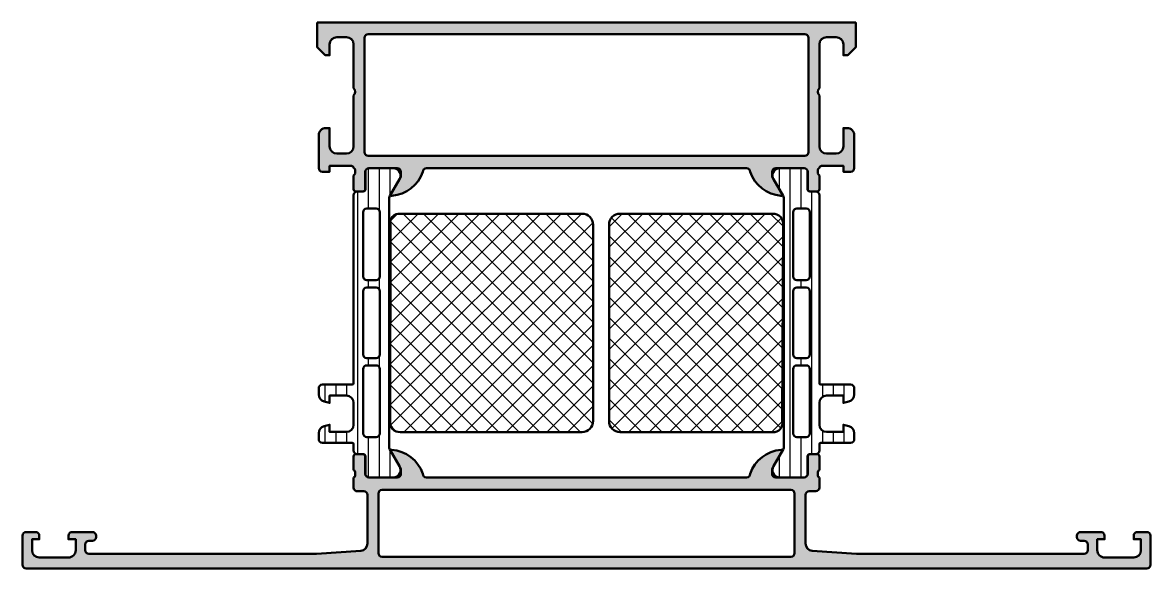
# Model space of a CAD drawing. Extents: x 0 to 155, y 0 to 75.
import ezdxf

# ---------------------------------------------------------------- set-up
doc = ezdxf.new("R2010")
doc.units = 0
for name, color, linetype, lineweight in [('0S-Alu contour', 7, 'Continuous', 50), ('0S-Alu hatch', 252, 'Continuous', 25), ('0S-Plastic contour', 254, 'Continuous', 50), ('0S-Plastic hatch', 253, 'Continuous', 25), ('0S-PT contour', 91, 'Continuous', 50), ('0S-PT hatch', 103, 'Continuous', 25)]:
    doc.layers.add(name, color=color, linetype=linetype, lineweight=lineweight)
pattern_1 = [(135, (0, 0), (-1.403165018917055, -1.403165018917055), []), (225, (0, 0), (1.403165018917055, -1.403165018917055), [])]
pattern_2 = [(90, (0, 0), (-1.4859, 0), [])]

# ---------------------------------------------------------------- blocks, each defined once
blk = doc.blocks.new('357510__3EAF48E9_221F_4CF6_AB8D_19528744D472_')
at = {"layer": '0S-Alu hatch'}
h = blk.add_hatch(color=256, dxfattribs=at)
edge = h.paths.add_edge_path()
edge.add_arc((46.000184530423, 11.1004557547756), 0.5001864371486443, 179.9999219415528, 270)
edge.add_line((46.000184530423, 10.60026931762696), (46.89999999999999, 10.60026931762696))
edge.add_ellipse((46.9, 10.10026931762696), major_axis=(-0.4999999999999929, 0), ratio=1, start_angle=180, end_angle=270.0000000000008, ccw=False)
edge.add_line((47.39999999999999, 10.10026931762696), (47.40000000000001, 3.432144658988262))
edge.add_ellipse((46.39999999999999, 3.432144658988259), major_axis=(-1.000000000000014, 0), ratio=1, start_angle=94.09572424494291, end_angle=180, ccw=False)
edge.add_line((46.47142300911405, 2.434698543266151), (40.40067042065435, 1.999996948242244))
edge.add_line((40.40067042065435, 1.999996948242244), (9.10069308765685, 1.999996947967791))
edge.add_ellipse((9.10069308765685, 2.500013511701399), major_axis=(-0.5000165637336078, 0), ratio=1, start_angle=0, end_angle=90, ccw=False)
edge.add_line((8.600676523923243, 2.500013511701399), (8.600676524197809, 3.299999999997531))
edge.add_ellipse((9.100711623363173, 3.299964900834579), major_axis=(-0.5000351003972292, 0), ratio=1, start_angle=270.0040217870148, end_angle=359.9959782144375, ccw=False)
edge.add_line((9.100676524186772, 3.799999999999942), (9.600676524197583, 3.799999999999943))
edge.add_arc((9.600676524197583, 4.299999999999941), 0.4999999999999974, 270, 360)
edge.add_line((10.10067652419758, 4.299999999999935), (10.10067652419758, 4.499999999999929))
edge.add_arc((9.600676524197517, 4.499999999999935), 0.500000000000064, 0, 90)
edge.add_line((9.600676524197517, 4.999999999999999), (6.799987792996148, 5.000000000000001))
edge.add_arc((6.800042896552414, 4.499944896443935), 0.5000551065921339, 90.0063137065794, 179.9936862934301)
edge.add_line((6.299987792996347, 4.500000000000201), (6.299987792996347, 4))
edge.add_line((6.299987792996347, 4), (7.299987792996348, 4))
edge.add_line((7.299987792996348, 4), (7.299987793479078, 2.4999689286376))
edge.add_ellipse((6.300018864358748, 2.4999689286376), major_axis=(-0.9999689291203299, 0), ratio=1, start_angle=90, end_angle=180, ccw=False)
edge.add_line((6.300018864358747, 1.49999999951727), (2.29998779299844, 1.499999999999999))
edge.add_ellipse((2.300030971495942, 2.500043178499595), major_axis=(-1.000043179431746, 0), ratio=1, start_angle=0.00247383901108833, end_angle=89.99752616114557, ccw=False)
edge.add_line((1.299987792996347, 2.499999999999424), (1.299987792996461, 4))
edge.add_line((1.299987792996461, 4), (2.299987792996347, 4))
edge.add_line((2.299987792996347, 4), (2.299987793051622, 4.500007434650626))
edge.add_arc((1.799995227646974, 4.500007434650626), 0.4999925654046481, 0, 89.99999999999504)
edge.add_line((1.799995227647017, 5.000000000055274), (0.5000027408740522, 5.000000000007624))
edge.add_arc((0.5000027408952687, 4.499997259112355), 0.500002740895269, 90.00000000243124, 180)
edge.add_line((-2e-16, 4.499997259112355), (2e-16, 0.4999871176079865))
edge.add_arc((0.4999871177739434, 0.4999871176079866), 0.4999871177739432, 180, 270.0014762351234)
edge.add_line((0.5000000000237469, 1e-16), (154.4999350542483, -4.217248e-09))
edge.add_arc((154.4999350542483, 0.5000649456078963), 0.5000649498251443, 270, 359.9916845974152)
edge.add_line((154.999999998807, 0.4999923706053586), (155.0000000052988, 4.499919420858082))
edge.add_arc((154.499919419665, 4.499919420858072), 0.5000805856338673, 0, 89.99999989003913)
edge.add_line((154.4999194206247, 5.000000006491939), (153.200001121898, 5.000000002494874))
edge.add_arc((153.200001121898, 4.499950048784), 0.5000499537108736, 90.00000000000325, 180)
edge.add_line((152.6999511681871, 4.499950048784), (152.699951170682, 4))
edge.add_line((152.699951170682, 4), (153.699951170682, 4))
edge.add_line((153.699951170682, 4), (153.6999511713655, 2.499963026306337))
edge.add_ellipse((152.6999881443757, 2.499963026306337), major_axis=(-0.9999630269898887, 0), ratio=1, start_angle=90.00000004231669, end_angle=180, ccw=False)
edge.add_line((152.6999881451142, 1.499999999316448), (148.7000280403913, 1.49999999704575))
edge.add_ellipse((148.7000280403913, 2.500076869709229), major_axis=(-1.000076872663478, 0), ratio=1, start_angle=0, end_angle=90.00000000000159, ccw=False)
edge.add_line((147.6999511677278, 2.500076869709229), (147.699951170682, 4))
edge.add_line((147.699951170682, 4), (148.699951170682, 4))
edge.add_line((148.699951170682, 4), (148.699951172654, 4.500044405263906))
edge.add_arc((148.1999955759459, 4.500044405263906), 0.4999555967081051, 0, 90)
edge.add_line((148.1999955759459, 5.000000001972011), (145.3999633777133, 4.999999999999998))
edge.add_arc((145.3999633777133, 4.499999999999997), 0.5000000000000009, 90, 180)
edge.add_line((144.8999633777133, 4.499999999999997), (144.8999633777133, 4.299999999999963))
edge.add_arc((145.3999633777133, 4.299999999999963), 0.5, 180, 270.0000001411698)
edge.add_line((145.3999633789452, 3.799999999999963), (145.8999282785477, 3.800000001231807))
edge.add_ellipse((145.8999282785477, 3.299964900834578), major_axis=(-0.5000351003972292, 0), ratio=1, start_angle=180, end_angle=270, ccw=False)
edge.add_line((146.399963378945, 3.299964901006207), (146.3999633779877, 2.500013511701522))
edge.add_ellipse((145.8999468142541, 2.500013511701379), major_axis=(-0.500016563733567, 0), ratio=1, start_angle=89.9999999999967, end_angle=180, ccw=False)
edge.add_line((145.8999468142541, 1.999996947967813), (114.5993295793456, 1.999996948242244))
edge.add_line((114.5993295793456, 1.999996948242244), (108.5285769908859, 2.434698543266159))
edge.add_ellipse((108.5999999999999, 3.432144658988237), major_axis=(-0.999999999999985, 0), ratio=1, start_angle=0, end_angle=85.90427575505618, ccw=False)
edge.add_line((107.6, 3.432144658988236), (107.6, 10.10026931762697))
edge.add_ellipse((108.0999999999999, 10.10026931762697), major_axis=(-0.4999999999999716, 0), ratio=1, start_angle=270, end_angle=360, ccw=False)
edge.add_line((108.0999999999999, 10.60026931762694), (109.0001673630649, 10.60026931762695))
edge.add_arc((109.0001673630649, 11.10010195456203), 0.4998326369350786, 270, 360)
edge.add_line((109.5, 11.10010195456203), (109.5, 12.50000000000006))
edge.add_ellipse((109.5789192188995, 12.76760440584256), major_axis=(-0.2789988550837339, 0), ratio=1, start_angle=-1.147835786072676, end_angle=73.5686839792038, ccw=False)
edge.add_line((109.2999763488769, 12.77319335937494), (109.2999763488769, 13.22677612304695))
edge.add_ellipse((109.5789274523565, 13.23239224673885), major_axis=(-0.2790076324722766, 0), ratio=1, start_angle=-73.56500256157909, end_angle=1.153380340724027, ccw=False)
edge.add_line((109.4999885559083, 13.49999999999971), (109.499988555908, 15.39998168945297))
edge.add_arc((109.1999885559079, 15.39998168945294), 0.3000000000001108, 0, 90.00000000000543)
edge.add_line((109.1999885559079, 15.69998168945305), (108.2000129699706, 15.69998168945295))
edge.add_arc((108.2000129699706, 15.39998168945311), 0.2999999999998408, 90.00000000000543, 180)
edge.add_line((107.9000129699708, 15.3999816893642), (107.9000129706821, 13.0000266729373))
edge.add_ellipse((107.3999862970332, 13.00002667293733), major_axis=(-0.5000266736489181, 0), ratio=1, start_angle=90.00190551606352, end_angle=180, ccw=False)
edge.add_line((107.4000029266849, 12.49999999956494), (103.5001563339712, 12.49987030040346))
edge.add_ellipse((103.5001397056368, 12.9998574179009), major_axis=(-0.4999871177739417, 0), ratio=1, start_angle=0, end_angle=90.0019055158586, ccw=False)
edge.add_line((103.0001525878629, 12.9998574179009), (103.0001525878905, 13.69986724853522))
edge.add_line((103.0001525878905, 13.69986724853522), (104.3883972167967, 16.10438537597638))
edge.add_arc((104.2645471872305, 16.16228907369945), 0.1367174752309982, 334.942465142519, 464.9230032975764)
edge.add_arc((104.6177511011646, 11.43402148510898), 4.875869003757297, 94.56902016701231, 161.2679668197425)
edge.add_ellipse((99.50015240024979, 12.99987048793356), major_axis=(-0.5000001876408005, 0), ratio=1, start_angle=90, end_angle=179.999978502529, ccw=False)
edge.add_line((99.50015240024979, 12.49987030029276), (55.49986667445697, 12.49987030029276))
edge.add_ellipse((55.49986667445695, 12.99987048793444), major_axis=(-0.5000001876416817, 0), ratio=1, start_angle=2.149747109569944e-05, end_angle=90.00000000000159, ccw=False)
edge.add_arc((50.37277265439218, 11.42529921894519), 4.887665232426427, 18.79311815499311, 85.8043571093769)
edge.add_arc((50.73859451827526, 16.16106171809773), 0.1390477048946681, 93.39271385610205, 204.0543840000975)
edge.add_line((50.6116218579101, 16.10438537597627), (51.99986648681612, 13.69986724853489))
edge.add_line((51.99986648681612, 13.69986724853489), (51.99986648684383, 12.99985741790081))
edge.add_ellipse((51.49987936906994, 12.99985741790073), major_axis=(-0.4999871177738911, 0), ratio=1, start_angle=89.99809448562252, end_angle=180, ccw=False)
edge.add_line((51.49986274074846, 12.49987030040334), (47.600016148024, 12.49999999956484))
edge.add_ellipse((47.60003277767395, 13.00002667293752), major_axis=(-0.5000266736492055, 0), ratio=1, start_angle=0, end_angle=89.99809448414089, ccw=False)
edge.add_line((47.10000610402474, 13.00002667293752), (47.10000610473616, 15.39998168945299))
edge.add_arc((46.8000061047362, 15.39998168945299), 0.2999999999999545, 0, 89.99999999999324)
edge.add_line((46.80000610473624, 15.69998168945295), (45.80003051879876, 15.69998168945307))
edge.add_arc((45.80003051879873, 15.39998168945289), 0.3000000000001819, 89.99999999999324, 180)
edge.add_line((45.50003051879854, 15.39998168945289), (45.50003051879865, 13.49999999999973))
edge.add_ellipse((45.42109162235021, 13.23239224673869), major_axis=(-0.2790076324725165, 0), ratio=1, start_angle=178.846619659229, end_angle=253.565002561542, ccw=False)
edge.add_line((45.70004272583001, 13.22677612304656), (45.7000427258299, 12.77319335937525))
edge.add_ellipse((45.42107325513608, 12.76760387286641), major_axis=(-0.2790254610938231, 0), ratio=1, start_angle=106.4313160207981, end_angle=181.1478357861244, ccw=False)
edge.add_line((45.4999999999645, 12.49997394761624), (45.49999809327482, 11.10045643622481))
edge = h.paths.add_edge_path()
edge.add_ellipse((49.39999999999999, 10.30026626586914), major_axis=(-0.4999999999999929, 0), ratio=1, start_angle=270.0000000000008, end_angle=360, ccw=False)
edge.add_line((49.39999999999998, 10.80026626586914), (105.6, 10.80026626586914))
edge.add_ellipse((105.6, 10.30026626586914), major_axis=(-0.5, 0), ratio=1, start_angle=180, end_angle=270, ccw=False)
edge.add_line((106.1, 10.30026626586914), (106.1, 2.100276947021487))
edge.add_ellipse((105.6, 2.100276947021487), major_axis=(-0.5, 0), ratio=1, start_angle=90, end_angle=180, ccw=False)
edge.add_line((105.6, 1.600276947021487), (49.39999999999999, 1.600276947021483))
edge.add_ellipse((49.39999999999999, 2.100276947021483), major_axis=(-0.5, 0), ratio=1, start_angle=0, end_angle=90, ccw=False)
edge.add_line((48.89999999999999, 2.100276947021482), (48.9, 10.30026626586914))
at = {"layer": '0S-Alu contour', "color": 7}
for points in [[(46.80000610473624, 15.69998168945295), (45.80003051879876, 15.69998168945307)], [(50.6116218579101, 16.10438537597627), (51.99986648681612, 13.69986724853489), (51.99986648684383, 12.99985741790081)], [(103.0001525878629, 12.9998574179009), (103.0001525878905, 13.69986724853522), (104.3883972167967, 16.10438537597638)], [(109.1999885559079, 15.69998168945305), (108.2000129699706, 15.69998168945295)], [(45.50003051879854, 15.39998168945289), (45.50003051879865, 13.49999999999973)], [(47.10000610402474, 13.00002667293752), (47.10000610473616, 15.39998168945299)], [(107.9000129699708, 15.3999816893642), (107.9000129706821, 13.0000266729373)], [(109.4999885559083, 13.49999999999971), (109.499988555908, 15.39998168945297)], [(45.4999999999645, 12.49997394761624), (45.49999809327482, 11.10045643622481)], [(45.70004272583001, 13.22677612304656), (45.7000427258299, 12.77319335937525)], [(51.49986274074846, 12.49987030040334), (47.600016148024, 12.49999999956484)], [(99.50015240024979, 12.49987030029276), (55.49986667445697, 12.49987030029276)], [(107.4000029266849, 12.49999999956494), (103.5001563339712, 12.49987030040346)], [(109.2999763488769, 12.77319335937494), (109.2999763488769, 13.22677612304695)], [(109.5, 11.10010195456203), (109.5, 12.50000000000006)], [(46.000184530423, 10.60026931762696), (46.89999999999999, 10.60026931762696)], [(47.39999999999999, 10.10026931762696), (47.40000000000001, 3.432144658988262)], [(48.89999999999999, 2.100276947021482), (48.9, 10.30026626586914)], [(49.39999999999998, 10.80026626586914), (105.6, 10.80026626586914)], [(106.1, 10.30026626586914), (106.1, 2.100276947021487)], [(107.6, 3.432144658988236), (107.6, 10.10026931762697)], [(108.0999999999999, 10.60026931762694), (109.0001673630649, 10.60026931762695)], [(1.799995227647017, 5.000000000055274), (0.5000027408740522, 5.000000000007624)], [(9.600676524197517, 4.999999999999999), (6.799987792996148, 5.000000000000001)], [(148.1999955759459, 5.000000001972011), (145.3999633777133, 4.999999999999998)], [(154.4999194206247, 5.000000006491939), (153.200001121898, 5.000000002494874)], [(-2e-16, 4.499997259112355), (2e-16, 0.4999871176079865)], [(1.299987792996347, 2.499999999999424), (1.299987792996461, 4), (2.299987792996347, 4), (2.299987793051622, 4.500007434650626)], [(6.299987792996347, 4.500000000000201), (6.299987792996347, 4), (7.299987792996348, 4), (7.299987793479078, 2.4999689286376)], [(8.600676523923243, 2.500013511701399), (8.600676524197809, 3.299999999997531)], [(9.100676524186772, 3.799999999999942), (9.600676524197583, 3.799999999999943)], [(10.10067652419758, 4.299999999999935), (10.10067652419758, 4.499999999999929)], [(144.8999633777133, 4.499999999999997), (144.8999633777133, 4.299999999999963)], [(145.3999633789452, 3.799999999999963), (145.8999282785477, 3.800000001231807)], [(146.399963378945, 3.299964901006207), (146.3999633779877, 2.500013511701522)], [(147.6999511677278, 2.500076869709229), (147.699951170682, 4), (148.699951170682, 4), (148.699951172654, 4.500044405263906)], [(152.6999511681871, 4.499950048784), (152.699951170682, 4), (153.699951170682, 4), (153.6999511713655, 2.499963026306337)], [(154.999999998807, 0.4999923706053586), (155.0000000052988, 4.499919420858082)], [(46.47142300911405, 2.434698543266151), (40.40067042065435, 1.999996948242244), (9.10069308765685, 1.999996947967791)], [(105.6, 1.600276947021487), (49.39999999999999, 1.600276947021483)], [(145.8999468142541, 1.999996947967813), (114.5993295793456, 1.999996948242244), (108.5285769908859, 2.434698543266159)], [(0.5000000000237469, 1e-16), (154.4999350542483, -4.217248e-09)], [(6.300018864358747, 1.49999999951727), (2.29998779299844, 1.499999999999999)], [(152.6999881451142, 1.499999999316448), (148.7000280403913, 1.49999999704575)]]:
    blk.add_lwpolyline(points, dxfattribs=at)
for centre, radius, start, end in [((45.80003051879873, 15.39998168945289), 0.3000000000001819, 89.99999999999324, 180), ((46.8000061047362, 15.39998168945299), 0.2999999999999545, 0, 89.99999999999324), ((50.73859451827526, 16.16106171809773), 0.1390477048946681, 93.39271385610205, 204.0543840000975), ((50.37277265439218, 11.42529921894519), 4.887665232426427, 18.79311815499311, 85.8043571093769), ((104.6177511011646, 11.43402148510898), 4.875869003757297, 94.56902016701231, 161.2679668197425), ((104.2645471872305, 16.16228907369945), 0.1367174752309982, 334.942465142519, 104.9230032975764), ((108.2000129699706, 15.39998168945311), 0.2999999999998408, 90.00000000000543, 180), ((109.1999885559079, 15.39998168945294), 0.3000000000001108, 0, 90.00000000000543), ((46.000184530423, 11.1004557547756), 0.5001864371486443, 179.9999219415528, 270), ((109.0001673630649, 11.10010195456203), 0.4998326369350786, 270, 0), ((0.5000027408952687, 4.499997259112355), 0.500002740895269, 90.00000000243124, 180), ((1.799995227646974, 4.500007434650626), 0.4999925654046481, 0, 89.99999999999504), ((6.800042896552414, 4.499944896443935), 0.5000551065921339, 90.0063137065794, 179.9936862934301), ((9.600676524197517, 4.499999999999935), 0.500000000000064, 0, 90), ((145.3999633777133, 4.499999999999997), 0.5000000000000009, 90, 180), ((148.1999955759459, 4.500044405263906), 0.4999555967081051, 0, 90), ((153.200001121898, 4.499950048784), 0.5000499537108736, 90.00000000000325, 180), ((154.499919419665, 4.499919420858072), 0.5000805856338673, 0, 89.99999989003913), ((9.600676524197583, 4.299999999999941), 0.4999999999999974, 270, 0), ((145.3999633777133, 4.299999999999963), 0.5, 180, 270.0000001411698), ((0.4999871177739434, 0.4999871176079866), 0.4999871177739432, 180, 270.0014762351234), ((154.4999350542483, 0.5000649456078963), 0.5000649498251443, 270, 359.9916845974152)]:
    blk.add_arc(centre, radius, start, end, dxfattribs=at)
at = {"layer": '0S-Alu contour', "color": 7, "extrusion": (0, 0, -1)}
for centre, radius, start, end in [((-45.42107325513608, 12.76760387286641), 0.2790254610938231, 178.8521642138756, 253.5686839792019), ((-45.42109162235021, 13.23239224673869), 0.2790076324725166, 106.434997438458, 181.1533803407711), ((-47.60003277767395, 13.00002667293752), 0.5000266736492055, 270.0019055158591, 0), ((-51.49987936906994, 12.99985741790073), 0.4999871177738911, 180, 270.0019055143775), ((-55.49986667445695, 12.99987048793444), 0.5000001876416817, 269.9999999999984, 359.9999785025289), ((-99.50015240024979, 12.99987048793356), 0.5000001876408005, 180.000021497471, 270), ((-103.5001397056368, 12.9998574179009), 0.4999871177739418, 269.9980944841414, 0), ((-107.3999862970332, 13.00002667293733), 0.5000266736489181, 180, 269.9980944839365), ((-109.5789274523565, 13.23239224673885), 0.2790076324722766, 358.846619659276, 73.56500256157923), ((-109.5789192188995, 12.76760440584256), 0.2789988550837339, 286.4313160207963, 1.147835786072666), ((-46.9, 10.10026931762696), 0.4999999999999929, 89.9999999999992, 180), ((-49.39999999999999, 10.30026626586914), 0.4999999999999929, 0, 89.9999999999992), ((-105.6, 10.30026626586914), 0.5, 90, 180), ((-108.0999999999999, 10.10026931762697), 0.4999999999999716, 0, 90), ((-9.100711623363173, 3.299964900834579), 0.5000351003972292, 0.0040217855624986, 89.99597821298524), ((-46.39999999999999, 3.432144658988259), 1.000000000000014, 180, 265.9042757550571), ((-108.5999999999999, 3.432144658988237), 0.999999999999985, 274.0957242449438, 0), ((-145.8999282785477, 3.299964900834578), 0.5000351003972292, 90, 180), ((-2.300030971495942, 2.500043178499595), 1.000043179431746, 270.0024738388544, 359.9975261609889), ((-6.300018864358748, 2.4999689286376), 0.9999689291203299, 180, 270.0000000000001), ((-9.10069308765685, 2.500013511701399), 0.5000165637336078, 270, 0), ((-49.39999999999999, 2.100276947021483), 0.5, 270, 0), ((-105.6, 2.100276947021487), 0.5, 180, 270), ((-145.8999468142541, 2.500013511701379), 0.500016563733567, 180, 270.0000000000033), ((-148.7000280403913, 2.500076869709229), 1.000076872663478, 269.9999999999984, 0), ((-152.6999881443757, 2.499963026306337), 0.9999630269898887, 180, 269.9999999576833)]:
    blk.add_arc(centre, radius, start, end, dxfattribs=at)
blk = doc.blocks.new('366340__4FE19BFF_E0C9_4508_8A38_F72E6848F447_')
at = {"layer": '0S-PT hatch'}
h = blk.add_hatch(dxfattribs=at)
h.set_pattern_fill('ANSI37', color=256, scale=0.625, angle=90, style=0)
h.set_pattern_definition(pattern_1)
edge = h.paths.add_edge_path()
edge.add_line((80.60053184751813, 47.24119923922825), (80.60053184751813, 20.24119923922825))
edge.add_arc((82.10053184751813, 20.24119923922825), 1.5, 180, 270)
edge.add_line((82.10053184751813, 18.74119923922824), (103.1005318475181, 18.74119923922824))
edge.add_arc((103.2325704492347, 19.92242985620723), 1.188587381235314, 263.621923079714, 375.5566963950441)
edge.add_line((104.3776145720877, 20.24119923922825), (104.5090438897528, 47.24119923922824))
edge.add_arc((103.1606576674367, 47.38635580912458), 1.356176918516141, 353.8556532888379, 452.5410292903609)
edge.add_line((103.1005318475181, 48.74119923922823), (82.10053184751813, 48.74119923922825))
edge.add_arc((82.10053184751813, 47.24119923922825), 1.5, 90, 180)
at = {"layer": '0S-PT contour', "color": 7}
for points in [[(103.1005318475181, 48.74119923922823), (82.10053184751813, 48.74119923922825)], [(80.60053184751813, 47.24119923922825), (80.60053184751813, 20.24119923922825)], [(104.3776145720877, 20.24119923922825), (104.5090438897528, 47.24119923922824)], [(82.10053184751813, 18.74119923922824), (103.1005318475181, 18.74119923922824)]]:
    blk.add_lwpolyline(points, dxfattribs=at)
for centre, radius, start, end in [((82.10053184751813, 47.24119923922825), 1.5, 90, 180), ((103.1606576674367, 47.38635580912458), 1.356176918516141, 353.8556532888379, 92.54102929036092), ((82.10053184751813, 20.24119923922825), 1.5, 180, 270), ((103.2325704492347, 19.92242985620723), 1.188587381235314, 263.621923079714, 15.55669639504415)]:
    blk.add_arc(centre, radius, start, end, dxfattribs=at)
blk = doc.blocks.new('366340__7F19AD40_FF65_4663_AF55_DC1035EE5174_')
at = {"layer": '0S-PT hatch'}
h = blk.add_hatch(dxfattribs=at)
h.set_pattern_fill('ANSI37', color=256, scale=0.625, angle=90, style=0)
h.set_pattern_definition(pattern_1)
edge = h.paths.add_edge_path()
edge.add_ellipse((76.89946815244636, 47.24117318684442), major_axis=(-1.5, 0), ratio=1, start_angle=180, end_angle=270, ccw=False)
edge.add_line((78.39946815244636, 47.24117318684442), (78.39946815244636, 20.24117318684443))
edge.add_ellipse((76.89946815244636, 20.24117318684443), major_axis=(-1.5, 0), ratio=1, start_angle=90, end_angle=180, ccw=False)
edge.add_line((76.89946815244636, 18.74117318684443), (51.89946815244636, 18.74117318684442))
edge.add_ellipse((51.81393950255603, 20.03468876030774), major_axis=(-1.296340113066094, 0), ratio=1, start_angle=-9.165258351813009, end_angle=93.7829523548263, ccw=False)
edge.add_line((50.53414972671703, 20.24117318684442), (50.54999525043285, 47.24117318684442))
edge.add_ellipse((51.80506857286029, 47.46907393216342), major_axis=(-1.275597034484635, 0), ratio=1, start_angle=-94.24401002908701, end_angle=10.291836063198502, ccw=False)
edge.add_line((51.89946815244636, 48.74117318684442), (76.89946815244636, 48.74117318684443))
at = {"layer": '0S-PT contour', "color": 7}
for points in [[(51.89946815244636, 48.74117318684442), (76.89946815244636, 48.74117318684443)], [(50.53414972671703, 20.24117318684442), (50.54999525043285, 47.24117318684442)], [(78.39946815244636, 47.24117318684442), (78.39946815244636, 20.24117318684443)], [(76.89946815244636, 18.74117318684443), (51.89946815244636, 18.74117318684442)]]:
    blk.add_lwpolyline(points, dxfattribs=at)
at = {"layer": '0S-PT contour', "color": 7, "extrusion": (0, 0, -1)}
for centre, radius, start, end in [((-51.80506857286029, 47.46907393216342), 1.275597034484635, 349.7081639368015, 94.24401002908704), ((-76.89946815244636, 47.24117318684442), 1.5, 90, 180), ((-51.81393950255603, 20.03468876030774), 1.296340113066094, 266.2170476451737, 9.165258351812867), ((-76.89946815244636, 20.24117318684443), 1.5, 180, 270)]:
    blk.add_arc(centre, radius, start, end, dxfattribs=at)
blk = doc.blocks.new('284035__6BAB6C31_150C_4F08_9FEE_64D8E9449BB2___4407DE2C_0305_4F76_915C_42371600846F_')
at = {"layer": '0S-Plastic hatch'}
h = blk.add_hatch(dxfattribs=at)
h.set_pattern_fill('ANSI31', color=256, scale=0.4680000000000001, angle=45, style=0)
h.set_pattern_definition(pattern_2)
edge = h.paths.add_edge_path()
edge.add_line((109.5000000002379, 51.29260840990338), (109.500022921558, 25.45125658823267))
edge.add_arc((109.70416178718, 25.45537538707207), 0.2041804127758918, 181.155868943833, 269.5149389343125)
edge.add_line((109.7024332342849, 25.2512022912288), (113.802433234273, 25.25120229122882))
edge.add_ellipse((113.802433234273, 24.75120229122887), major_axis=(-0.4999999999999432, 0), ratio=1, start_angle=180, end_angle=270, ccw=False)
edge.add_line((114.302433234273, 24.75120229122886), (114.3024332342729, 23.92045306784121))
edge.add_ellipse((113.3024332342729, 23.92045306784123), major_axis=(-1.000000000000056, 0), ratio=1, start_angle=104.9999999990655, end_angle=180, ccw=False)
edge.add_line((113.5612522793597, 22.95452724154788), (112.802433234273, 22.75120229122881))
edge.add_line((112.802433234273, 22.75120229122881), (112.802433234273, 23.75120229122882))
edge.add_line((112.802433234273, 23.75120229122882), (110.5024332342851, 23.75120229122882))
edge.add_arc((110.5041422681257, 22.74707631855122), 1.004127427074071, 90.09751797505582, 179.7701403214526)
edge.add_line((109.500022921558, 22.75110467439945), (109.500022921558, 19.751226320254))
edge.add_arc((110.5041424800059, 19.75532877543045), 1.004127938958016, 180.2340877213531, 269.9024699847441)
edge.add_line((110.5024332342858, 18.75120229122881), (112.802433234273, 18.75120229122881))
edge.add_line((112.802433234273, 18.75120229122881), (112.8024332342731, 19.75120229122875))
edge.add_line((112.8024332342731, 19.75120229122875), (113.5612522793955, 19.54787734087003))
edge.add_ellipse((113.3024332342731, 18.58195151458684), major_axis=(-0.9999999999994582, 0), ratio=1, start_angle=180, end_angle=254.9999999988138, ccw=False)
edge.add_line((114.3024332342726, 18.58195151458737), (114.302433234273, 17.75120229122909))
edge.add_ellipse((113.802433234273, 17.75120229122881), major_axis=(-0.5, 0), ratio=1, start_angle=90, end_angle=180, ccw=False)
edge.add_line((113.802433234273, 17.25120229122881), (109.7024332342847, 17.25120229122881))
edge.add_arc((109.7024332342847, 17.05120229122882), 0.1999999999999886, 90, 180)
edge.add_line((109.5024332342847, 17.05120229122882), (109.5011126892947, 16.21013004609707))
edge.add_ellipse((109.0011153686289, 16.21010925689823), major_axis=(-0.4999973210979773, 0), ratio=1, start_angle=90.00202407690819, end_angle=180.0023822795429, ccw=False)
edge.add_line((109.0011330319375, 15.71011193611225), (108.1907997353907, 15.71008330962978))
edge.add_arc((108.1908103334326, 15.41008330981698), 0.299999999999995, 90.0020240769172, 180.010000035117)
edge.add_line((107.8908103380019, 15.41003094975561), (107.8912292066573, 13.01014059103898))
edge.add_ellipse((107.3912332368272, 13.01005332437426), major_axis=(-0.4999959774455708, 0), ratio=1, start_angle=90.00208723675229, end_angle=180.0100001036724, ccw=False)
edge.add_line((107.3912514512575, 12.51005734726046), (103.9147072116411, 12.50993069970394))
edge.add_ellipse((104.0569820085554, 13.49975392838036), major_axis=(-0.9999960709244804, 0), ratio=1, start_angle=-32.72494080194872, end_angle=81.82046724598558, ccw=False)
edge.add_line((103.2157097778965, 14.04035838247477), (104.5340967756836, 16.32406298372999))
edge.add_arc((104.101075004043, 16.57404727380675), 0.5000000000000029, 330.002078698541, 360.0018117430833)
edge.add_line((104.601075003793, 16.57406308424995), (104.5999886913998, 50.928330794312))
edge.add_arc((104.0999886916497, 50.92831498386875), 0.500000000000058, 0.0018117430833341, 30.00207189722772)
edge.add_line((104.5329923529018, 51.17833064206313), (103.2144399234453, 53.4619397313126))
edge.add_ellipse((104.0556729896656, 54.00260512706303), major_axis=(-0.9999960709244797, 0), ratio=1, start_angle=-81.81631665021467, end_angle=32.72909139771991, ccw=False)
edge.add_line((103.9133264887838, 54.99241804653373), (107.3898705200293, 54.99254469409661))
edge.add_ellipse((107.3898887344596, 54.49254871698279), major_axis=(-0.4999959774455875, 0), ratio=1, start_angle=179.9941505605964, end_angle=270.002087236749, ccw=False)
edge.add_line((107.8898847092995, 54.49249767140523), (107.8896396924517, 52.09260728859741))
edge.add_arc((108.1896396908882, 52.09257666045139), 0.2999999999999912, 179.9941504549235, 270.0020240769172)
edge.add_line((108.1896502889301, 51.79257666063858), (108.9999850158314, 51.79260528718659))
edge.add_ellipse((109.0000026791401, 51.2926079664006), major_axis=(-0.4999973210979738, 0), ratio=1, start_angle=180.0000508192582, end_angle=270.00202407692615, ccw=False)
edge = h.paths.add_edge_path()
edge.add_arc((106.4005369809173, 48.95119358170588), 0.4999963606566098, 90.0000000121043, 180)
edge.add_line((105.9005406202607, 48.95119358170588), (105.9005406202607, 40.10119240650744))
edge.add_arc((106.4005369809172, 40.10119240650819), 0.4999963606564961, 180, 270.0000000000017)
edge.add_line((106.4005369809172, 39.6011960458517), (107.7005347265867, 39.60119604586494))
edge.add_arc((107.700551299269, 40.10119604774759), 0.5000000021573078, 269.9981009105027, 360)
edge.add_line((108.2005513014263, 40.1011960477476), (108.2005513014263, 48.95118994053627))
edge.add_arc((107.7005512993387, 48.95118994053627), 0.5000000020876314, 0, 90)
edge.add_line((107.7005512993387, 49.4511899426239), (106.4005369808117, 49.45118994236249))
edge = h.paths.add_edge_path()
edge.add_line((108.2005513014159, 29.4011899430477), (108.2005513014159, 38.10119604656338))
edge.add_arc((107.7005513014159, 38.10119604656339), 0.5, 0, 90)
edge.add_line((107.7005513014159, 38.60119604656339), (106.4005406202635, 38.60119604656339))
edge.add_arc((106.4005406202636, 38.10119604656338), 0.5000000000000142, 90.0000000000016, 180)
edge.add_line((105.9005406202635, 38.10119604656338), (105.9005406202636, 29.4011899430529))
edge.add_arc((106.4005406202635, 29.4011899430477), 0.4999999999999858, 180, 270)
edge.add_line((106.4005406202635, 28.90118994304772), (107.7005513014159, 28.90118994304771))
edge.add_arc((107.7005513014159, 29.4011899430477), 0.5, 270, 360)
edge = h.paths.add_edge_path()
edge.add_line((108.2005513014159, 18.55118078777951), (108.2005513014159, 27.40118994123475))
edge.add_arc((107.7005512993283, 27.40118994123475), 0.5000000020876172, 0, 89.9999999994154)
edge.add_line((107.7005512993334, 27.90118994332237), (106.4005369809069, 27.90118994306097))
edge.add_arc((106.4005369809069, 27.40119358240438), 0.4999963606565814, 90.0000000000016, 180)
edge.add_line((105.9005406202503, 27.40119358240438), (105.9005406202635, 18.55121130535243))
edge.add_arc((106.4005558790526, 18.55121130535243), 0.5000152587890483, 180, 270)
edge.add_line((106.4005558790526, 18.05119604656338), (107.7005665602049, 18.05119604656337))
edge.add_arc((107.7005665602049, 18.55118078777431), 0.4999847412109375, 270, 360)
at = {"layer": '0S-Alu contour', "color": 7}
for points in [[(105.9005406202607, 48.95119358170588), (105.9005406202607, 40.10119240650744)], [(107.7005512993387, 49.4511899426239), (106.4005369808117, 49.45118994236249)], [(108.2005513014263, 40.1011960477476), (108.2005513014263, 48.95118994053627)], [(106.4005369809172, 39.6011960458517), (107.7005347265867, 39.60119604586494)], [(105.9005406202635, 38.10119604656338), (105.9005406202636, 29.4011899430529)], [(107.7005513014159, 38.60119604656339), (106.4005406202635, 38.60119604656339)], [(108.2005513014159, 29.4011899430477), (108.2005513014159, 38.10119604656338)], [(107.7005512993334, 27.90118994332237), (106.4005369809069, 27.90118994306097)], [(106.4005406202635, 28.90118994304772), (107.7005513014159, 28.90118994304771)], [(105.9005406202503, 27.40119358240438), (105.9005406202635, 18.55121130535243)], [(108.2005513014159, 18.55118078777951), (108.2005513014159, 27.40118994123475)], [(106.4005558790526, 18.05119604656338), (107.7005665602049, 18.05119604656337)]]:
    blk.add_lwpolyline(points, dxfattribs=at)
for centre, radius, start, end in [((106.4005369809173, 48.95119358170588), 0.4999963606566098, 90.0000000121043, 180), ((107.7005512993387, 48.95118994053627), 0.5000000020876314, 0, 90), ((106.4005369809172, 40.10119240650819), 0.4999963606564961, 180, 270.0000000000017), ((107.700551299269, 40.10119604774759), 0.5000000021573078, 269.9981009105027, 0), ((106.4005406202636, 38.10119604656338), 0.5000000000000142, 90.0000000000016, 180), ((107.7005513014159, 38.10119604656339), 0.5, 0, 90), ((106.4005406202635, 29.4011899430477), 0.4999999999999858, 180, 270), ((106.4005369809069, 27.40119358240438), 0.4999963606565814, 90.0000000000016, 180), ((107.7005513014159, 29.4011899430477), 0.5, 270, 0), ((107.7005512993283, 27.40118994123475), 0.5000000020876172, 0, 89.9999999994154), ((106.4005558790526, 18.55121130535243), 0.5000152587890483, 180, 270), ((107.7005665602049, 18.55118078777431), 0.4999847412109375, 270, 0)]:
    blk.add_arc(centre, radius, start, end, dxfattribs=at)
at = {"layer": '0S-Plastic contour', "color": 7}
for points in [[(103.9133264887838, 54.99241804653373), (107.3898705200293, 54.99254469409661)], [(107.8898847092995, 54.49249767140523), (107.8896396924517, 52.09260728859741)], [(104.5329923529018, 51.17833064206313), (103.2144399234453, 53.4619397313126)], [(108.1896502889301, 51.79257666063858), (108.9999850158314, 51.79260528718659)], [(109.5000000002379, 51.29260840990338), (109.500022921558, 25.45125658823267)], [(104.601075003793, 16.57406308424995), (104.5999886913998, 50.928330794312)], [(109.7024332342849, 25.2512022912288), (113.802433234273, 25.25120229122882)], [(113.5612522793597, 22.95452724154788), (112.802433234273, 22.75120229122881), (112.802433234273, 23.75120229122882), (110.5024332342851, 23.75120229122882)], [(114.302433234273, 24.75120229122886), (114.3024332342729, 23.92045306784121)], [(109.500022921558, 22.75110467439945), (109.500022921558, 19.751226320254)], [(110.5024332342858, 18.75120229122881), (112.802433234273, 18.75120229122881), (112.8024332342731, 19.75120229122875), (113.5612522793955, 19.54787734087003)], [(109.5024332342847, 17.05120229122882), (109.5011126892947, 16.21013004609707)], [(113.802433234273, 17.25120229122881), (109.7024332342847, 17.25120229122881)], [(114.3024332342726, 18.58195151458737), (114.302433234273, 17.75120229122909)], [(103.2157097778965, 14.04035838247477), (104.5340967756836, 16.32406298372999)], [(109.0011330319375, 15.71011193611225), (108.1907997353907, 15.71008330962978)], [(107.8908103380019, 15.41003094975561), (107.8912292066573, 13.01014059103898)], [(107.3912514512575, 12.51005734726046), (103.9147072116411, 12.50993069970394)]]:
    blk.add_lwpolyline(points, dxfattribs=at)
at = {"layer": '0S-Plastic contour', "color": 7, "extrusion": (0, 0, -1)}
for centre, radius, start, end in [((-104.0556729896656, 54.00260512706303), 0.9999960709244797, 327.2709086022802, 81.81631665021466), ((-107.3898887344596, 54.49254871698279), 0.4999959774455876, 89.997912763251, 180.0058494394036), ((-109.0000026791401, 51.2926079664006), 0.4999973210979738, 89.99797592307387, 179.9999491807418), ((-113.802433234273, 24.75120229122887), 0.4999999999999432, 90, 180), ((-113.3024332342729, 23.92045306784123), 1.000000000000056, 180, 255.0000000009345), ((-113.3024332342731, 18.58195151458684), 0.9999999999994582, 105.0000000011862, 180), ((-113.802433234273, 17.75120229122881), 0.5, 180, 270), ((-109.0011153686289, 16.21010925689823), 0.4999973210979773, 179.9976177204571, 269.9979759230918), ((-104.0569820085554, 13.49975392838036), 0.9999960709244804, 278.1795327540144, 32.72494080194871), ((-107.3912332368272, 13.01005332437426), 0.4999959774455708, 179.9899998963276, 269.9979127632477)]:
    blk.add_arc(centre, radius, start, end, dxfattribs=at)
at = {"layer": '0S-Plastic contour', "color": 7}
for centre, radius, start, end in [((104.0999886916497, 50.92831498386875), 0.500000000000058, 0.0018117430833341, 30.00207189722772), ((108.1896396908882, 52.09257666045139), 0.2999999999999912, 179.9941504549235, 270.0020240769172), ((109.70416178718, 25.45537538707207), 0.2041804127758918, 181.155868943833, 269.5149389343125), ((110.5041422681257, 22.74707631855122), 1.004127427074071, 90.09751797505582, 179.7701403214526), ((110.5041424800059, 19.75532877543045), 1.004127938958016, 180.2340877213531, 269.9024699847441), ((109.7024332342847, 17.05120229122882), 0.1999999999999886, 90, 180), ((104.101075004043, 16.57404727380675), 0.5000000000000029, 330.002078698541, 0.0018117430833341), ((108.1908103334326, 15.41008330981698), 0.299999999999995, 90.0020240769172, 180.010000035117)]:
    blk.add_arc(centre, radius, start, end, dxfattribs=at)
blk = doc.blocks.new('284035__DE1FD647_5047_4158_8E18_46567BBD7592___8C1BD9A0_762E_4D5C_9B45_CEA32C337DBF_')
at = {"layer": '0S-Plastic hatch'}
h = blk.add_hatch(dxfattribs=at)
h.set_pattern_fill('ANSI31', color=256, scale=0.4680000000000001, angle=45, style=0)
h.set_pattern_definition(pattern_2)
edge = h.paths.add_edge_path()
edge.add_line((45.49999999972658, 51.29258235751954), (45.49997707840651, 25.45123053584893))
edge.add_ellipse((45.29583821278447, 25.45534933468824), major_axis=(-0.2041804127758829, 0), ratio=1, start_angle=90.48506106574149, end_angle=178.8441310561924, ccw=False)
edge.add_line((45.29756676567982, 25.25117623884499), (41.19756676569146, 25.25117623884499))
edge.add_arc((41.19756676569147, 24.75117623884504), 0.4999999999999539, 90.00000000000081, 180)
edge.add_line((40.69756676569151, 24.75117623884504), (40.69756676569151, 23.92042701545741))
edge.add_arc((41.69756676569158, 23.92042701545741), 1.000000000000063, 180, 255.0000000009342)
edge.add_line((41.43874772060479, 22.95450118916406), (42.19756676569146, 22.75117623884499))
edge.add_line((42.19756676569146, 22.75117623884499), (42.19756676569145, 23.75117623884499))
edge.add_line((42.19756676569145, 23.75117623884499), (44.49756676567629, 23.75117623884499))
edge.add_ellipse((44.49585773183881, 22.74705026616739), major_axis=(-1.004127427074066, 0), ratio=1, start_angle=180.2298596785728, end_angle=269.90248202512055, ccw=False)
edge.add_line((45.49997707840651, 22.75107862201607), (45.4999770784065, 19.75120026786941))
edge.add_ellipse((44.49585751995861, 19.75530272304662), major_axis=(-1.004127938958012, 0), ratio=1, start_angle=90.09753001536058, end_angle=179.7659122786034, ccw=False)
edge.add_line((44.49756676568052, 18.75117623884499), (42.19756676569146, 18.75117623884499))
edge.add_line((42.19756676569146, 18.75117623884499), (42.19756676569135, 19.75117623884493))
edge.add_line((42.19756676569135, 19.75117623884493), (41.43874772056899, 19.54785128848621))
edge.add_arc((41.69756676569137, 18.58192546220303), 0.9999999999994528, 105.0000000011859, 180)
edge.add_line((40.69756676569191, 18.58192546220303), (40.69756676569145, 17.75117623884498))
edge.add_arc((41.19756676569146, 17.75117623884499), 0.5000000000000071, 180, 270)
edge.add_line((41.19756676569146, 17.25117623884498), (45.29756676567983, 17.25117623884498))
edge.add_ellipse((45.29756676567983, 17.051176238845), major_axis=(-0.1999999999999815, 0), ratio=1, start_angle=180, end_angle=270, ccw=False)
edge.add_line((45.49756676567981, 17.05117623884501), (45.49888731066975, 16.21010399371689))
edge.add_arc((45.99888463133553, 16.21008320451441), 0.4999973210979704, 179.9976177199981, 269.9979759230926)
edge.add_line((45.998866968027, 15.71008588372843), (46.80920026457376, 15.71005725724595))
edge.add_ellipse((46.80918966653181, 15.41005725743315), major_axis=(-0.2999999999999986, 0), ratio=1, start_angle=179.9899998592257, end_angle=269.99797592308414, ccw=False)
edge.add_line((47.10918966196242, 15.4100048968187), (47.10877079330709, 13.01011453805732))
edge.add_arc((47.60876676313722, 13.01002727199043), 0.4999959774455589, 179.9899999648466, 269.9979127632494)
edge.add_line((47.60874854870698, 12.51003129487664), (51.0852927883233, 12.50990464732012))
edge.add_arc((50.9430179914091, 13.49972787599654), 0.9999960709244771, 278.1795327540123, 392.7249408019535)
edge.add_line((51.78429022206788, 14.04033233009101), (50.46590322428083, 16.32403693134614))
edge.add_ellipse((50.89892499592149, 16.57402122142288), major_axis=(-0.499999999999994, 0), ratio=1, start_angle=-0.001811743284520162, end_angle=29.997921301457325, ccw=False)
edge.add_line((50.39892499617147, 16.5740370318661), (50.40001130856468, 50.92830474192817))
edge.add_ellipse((50.90001130831476, 50.92828893148489), major_axis=(-0.5000000000000508, 0), ratio=1, start_angle=329.9979281027671, end_angle=359.99818825691665, ccw=False)
edge.add_line((50.46700764706272, 51.17830458967929), (51.78556007651916, 53.46191367892877))
edge.add_arc((50.94432701029886, 54.00257907467921), 0.9999960709244813, 327.2709086022792, 441.8163166502139)
edge.add_line((51.08667351118064, 54.99239199414991), (47.61012947993515, 54.99251864171279))
edge.add_arc((47.6101112655049, 54.49252266459897), 0.4999959774455876, 89.99791276324854, 180.0058494394036)
edge.add_line((47.11011529066499, 54.4924716190214), (47.11036030751281, 52.09258123621358))
edge.add_ellipse((46.81036030907629, 52.09255060806756), major_axis=(-0.2999999999999983, 0), ratio=1, start_angle=89.99797592308408, end_angle=180.0058495450765, ccw=False)
edge.add_line((46.81034971103434, 51.79255060825475), (46.00001498413303, 51.79257923480276))
edge.add_arc((45.99999732082435, 51.29258191401678), 0.4999973210979666, 89.99797592307631, 179.9999491807418)
edge = h.paths.add_edge_path()
edge.add_line((46.79944869853818, 40.10116999536376), (46.79944869853819, 48.95116388815243))
edge.add_ellipse((47.29944870062581, 48.95116388815244), major_axis=(-0.5000000020876314, 0), ratio=1, start_angle=270, end_angle=360, ccw=False)
edge.add_line((47.29944870062581, 49.45116389024008), (48.59946301915279, 49.45116388997864))
edge.add_ellipse((48.59946301904715, 48.95116752932203), major_axis=(-0.4999963606566169, 0), ratio=1, start_angle=180, end_angle=269.99999998789485, ccw=False)
edge.add_line((49.09945937970377, 48.95116752932203), (49.09945937970377, 40.10116635412361))
edge.add_ellipse((48.59946301904727, 40.10116635412436), major_axis=(-0.4999963606565033, 0), ratio=1, start_angle=89.9999999999992, end_angle=180, ccw=False)
edge.add_line((48.59946301904726, 39.60116999346786), (47.2994652733778, 39.60116999348112))
edge.add_ellipse((47.29944870069547, 40.10116999536376), major_axis=(-0.5000000021573007, 0), ratio=1, start_angle=0, end_angle=90.00189908949727, ccw=False)
edge = h.paths.add_edge_path()
edge.add_line((46.79944869854856, 29.40116389066388), (46.79944869854855, 38.10116999418477))
edge.add_ellipse((47.29944869854856, 38.10116999417956), major_axis=(-0.5000000000000071, 0), ratio=1, start_angle=270.0000000000008, end_angle=360, ccw=False)
edge.add_line((47.29944869854855, 38.60116999417956), (48.5994593797009, 38.60116999417956))
edge.add_ellipse((48.5994593797009, 38.10116999417954), major_axis=(-0.5000000000000142, 0), ratio=1, start_angle=180, end_angle=270, ccw=False)
edge.add_line((49.09945937970092, 38.10116999417954), (49.09945937970091, 29.40116389066388))
edge.add_ellipse((48.59945937970092, 29.40116389066388), major_axis=(-0.4999999999999929, 0), ratio=1, start_angle=90, end_angle=180, ccw=False)
edge.add_line((48.59945937970092, 28.90116389066388), (47.29944869854857, 28.90116389066388))
edge.add_ellipse((47.29944869854857, 29.40116389066388), major_axis=(-0.5, 0), ratio=1, start_angle=0, end_angle=90, ccw=False)
edge = h.paths.add_edge_path()
edge.add_line((46.79944869854858, 18.55115473539048), (46.79944869854857, 27.40116388885091))
edge.add_ellipse((47.29944870063619, 27.40116388885091), major_axis=(-0.5000000020876243, 0), ratio=1, start_angle=270.0000000005838, end_angle=360, ccw=False)
edge.add_line((47.2994487006311, 27.90116389093853), (48.59946301905758, 27.90116389067712))
edge.add_ellipse((48.59946301905758, 27.40116753002056), major_axis=(-0.4999963606565672, 0), ratio=1, start_angle=180, end_angle=270, ccw=False)
edge.add_line((49.09945937971415, 27.40116753002056), (49.09945937970091, 18.5511852529738))
edge.add_ellipse((48.59944412091185, 18.55118525296861), major_axis=(-0.5000152587890554, 0), ratio=1, start_angle=89.9999999999992, end_angle=180, ccw=False)
edge.add_line((48.59944412091184, 18.05116999417955), (47.29943343975951, 18.05116999417956))
edge.add_ellipse((47.2994334397595, 18.55115473539048), major_axis=(-0.4999847412109233, 0), ratio=1, start_angle=0, end_angle=90.0000000000008, ccw=False)
at = {"layer": '0S-Alu contour', "color": 7}
for points in [[(46.79944869853818, 40.10116999536376), (46.79944869853819, 48.95116388815243)], [(47.29944870062581, 49.45116389024008), (48.59946301915279, 49.45116388997864)], [(49.09945937970377, 48.95116752932203), (49.09945937970377, 40.10116635412361)], [(48.59946301904726, 39.60116999346786), (47.2994652733778, 39.60116999348112)], [(46.79944869854856, 29.40116389066388), (46.79944869854855, 38.10116999418477)], [(47.29944869854855, 38.60116999417956), (48.5994593797009, 38.60116999417956)], [(49.09945937970092, 38.10116999417954), (49.09945937970091, 29.40116389066388)], [(48.59945937970092, 28.90116389066388), (47.29944869854857, 28.90116389066388)], [(47.2994487006311, 27.90116389093853), (48.59946301905758, 27.90116389067712)], [(46.79944869854858, 18.55115473539048), (46.79944869854857, 27.40116388885091)], [(49.09945937971415, 27.40116753002056), (49.09945937970091, 18.5511852529738)], [(48.59944412091184, 18.05116999417955), (47.29943343975951, 18.05116999417956)]]:
    blk.add_lwpolyline(points, dxfattribs=at)
at = {"layer": '0S-Alu contour', "color": 7, "extrusion": (0, 0, -1)}
for centre, radius, start, end in [((-47.29944870062581, 48.95116388815244), 0.5000000020876314, 0, 90), ((-48.59946301904715, 48.95116752932203), 0.4999963606566169, 90.00000001210513, 180), ((-47.29944870069547, 40.10116999536376), 0.5000000021573007, 269.9981009105027, 0), ((-48.59946301904727, 40.10116635412436), 0.4999963606565033, 180, 270.0000000000008), ((-47.29944869854856, 38.10116999417956), 0.5000000000000071, 0, 89.9999999999992), ((-48.5994593797009, 38.10116999417954), 0.5000000000000142, 90, 180), ((-47.29944869854857, 29.40116389066388), 0.5, 270, 0), ((-47.29944870063619, 27.40116388885091), 0.5000000020876243, 0, 89.9999999994162), ((-48.59945937970092, 29.40116389066388), 0.4999999999999929, 180, 270), ((-48.59946301905758, 27.40116753002056), 0.4999963606565672, 90, 180), ((-47.2994334397595, 18.55115473539048), 0.4999847412109233, 269.9999999999992, 0), ((-48.59944412091185, 18.55118525296861), 0.5000152587890554, 180, 270.0000000000008)]:
    blk.add_arc(centre, radius, start, end, dxfattribs=at)
at = {"layer": '0S-Plastic contour', "color": 7}
for points in [[(47.11011529066499, 54.4924716190214), (47.11036030751281, 52.09258123621358)], [(51.08667351118064, 54.99239199414991), (47.61012947993515, 54.99251864171279)], [(50.46700764706272, 51.17830458967929), (51.78556007651916, 53.46191367892877)], [(45.49999999972658, 51.29258235751954), (45.49997707840651, 25.45123053584893)], [(46.81034971103434, 51.79255060825475), (46.00001498413303, 51.79257923480276)], [(50.39892499617147, 16.5740370318661), (50.40001130856468, 50.92830474192817)], [(45.29756676567982, 25.25117623884499), (41.19756676569146, 25.25117623884499)], [(40.69756676569151, 24.75117623884504), (40.69756676569151, 23.92042701545741)], [(41.43874772060479, 22.95450118916406), (42.19756676569146, 22.75117623884499), (42.19756676569145, 23.75117623884499), (44.49756676567629, 23.75117623884499)], [(45.49997707840651, 22.75107862201607), (45.4999770784065, 19.75120026786941)], [(44.49756676568052, 18.75117623884499), (42.19756676569146, 18.75117623884499), (42.19756676569135, 19.75117623884493), (41.43874772056899, 19.54785128848621)], [(40.69756676569191, 18.58192546220303), (40.69756676569145, 17.75117623884498)], [(41.19756676569146, 17.25117623884498), (45.29756676567983, 17.25117623884498)], [(45.49756676567981, 17.05117623884501), (45.49888731066975, 16.21010399371689)], [(45.998866968027, 15.71008588372843), (46.80920026457376, 15.71005725724595)], [(51.78429022206788, 14.04033233009101), (50.46590322428083, 16.32403693134614)], [(47.10918966196242, 15.4100048968187), (47.10877079330709, 13.01011453805732)], [(47.60874854870698, 12.51003129487664), (51.0852927883233, 12.50990464732012)]]:
    blk.add_lwpolyline(points, dxfattribs=at)
for centre, radius, start, end in [((47.6101112655049, 54.49252266459897), 0.4999959774455876, 89.99791276324854, 180.0058494394036), ((50.94432701029886, 54.00257907467921), 0.9999960709244813, 327.2709086022792, 81.81631665021386), ((45.99999732082435, 51.29258191401678), 0.4999973210979666, 89.99797592307631, 179.9999491807418), ((41.19756676569147, 24.75117623884504), 0.4999999999999539, 90.00000000000081, 180), ((41.69756676569158, 23.92042701545741), 1.000000000000063, 180, 255.0000000009342), ((41.69756676569137, 18.58192546220303), 0.9999999999994528, 105.0000000011859, 180), ((41.19756676569146, 17.75117623884499), 0.5000000000000071, 180, 270), ((45.99888463133553, 16.21008320451441), 0.4999973210979704, 179.9976177199981, 269.9979759230926), ((50.9430179914091, 13.49972787599654), 0.9999960709244771, 278.1795327540123, 32.72494080195349), ((47.60876676313722, 13.01002727199043), 0.4999959774455589, 179.9899999648466, 269.9979127632494)]:
    blk.add_arc(centre, radius, start, end, dxfattribs=at)
at = {"layer": '0S-Plastic contour', "color": 7, "extrusion": (0, 0, -1)}
for centre, radius, start, end in [((-46.81036030907629, 52.09255060806756), 0.2999999999999983, 179.9941504549235, 270.0020240769159), ((-50.90001130831476, 50.92828893148489), 0.5000000000000508, 0.0018117430833341, 30.00207189723287), ((-45.29583821278447, 25.45534933468824), 0.2041804127758829, 181.1558689438077, 269.5149389342585), ((-44.49585773183881, 22.74705026616739), 1.004127427074066, 90.09751797487945, 179.7701403214272), ((-44.49585751995861, 19.75530272304662), 1.004127938958012, 180.2340877213967, 269.9024699846394), ((-45.29756676567983, 17.051176238845), 0.1999999999999815, 90, 180), ((-46.80918966653181, 15.41005725743315), 0.2999999999999986, 90.00202407691583, 180.0100001407743), ((-50.89892499592149, 16.57402122142288), 0.499999999999994, 330.0020786985427, 0.001811743284502)]:
    blk.add_arc(centre, radius, start, end, dxfattribs=at)
blk = doc.blocks.new('345290__22A94AE0_B5AC_4FB7_81A6_7EDAFFE7C8F5_')
at = {"layer": '0S-Alu hatch'}
h = blk.add_hatch(color=256, dxfattribs=at)
edge = h.paths.add_edge_path()
edge.add_line((40.49987030029298, 74.99972534179688), (40.49987030029298, 71.59970092773438))
edge.add_line((40.49987030029298, 71.59970092773438), (41.59984588623046, 70.49972534179688))
edge.add_line((41.59984588623046, 70.49972534179688), (42.19982147216799, 70.49972534179688))
edge.add_line((42.19982147216799, 70.49972534179688), (42.19982146774536, 72.00008905273263))
edge.add_ellipse((43.19990026479629, 72.00008905273263), major_axis=(-1.000078797050932, 0), ratio=1, start_angle=270, end_angle=360, ccw=False)
edge.add_line((43.19990026479629, 73.00016784978358), (44.49982307984153, 73.00016784779463))
edge.add_ellipse((44.49982307745375, 72.00012062384047), major_axis=(-1.000047223954155, 0), ratio=1, start_angle=180, end_angle=269.9999998631968, ccw=False)
edge.add_line((45.4998703014079, 72.00012062384046), (45.49987030029297, 65.99972534179688))
edge.add_ellipse((44.9750309599746, 65.49972534179688), major_axis=(-0.7248836686985138, 0), ratio=1, start_angle=136.388423263687, end_angle=223.611576736313, ccw=False)
edge.add_line((45.49987030029297, 64.99972534179688), (45.49987030202145, 57.99978413952583))
edge.add_ellipse((44.49981150256401, 57.99978413952583), major_axis=(-1.000058799457448, 0), ratio=1, start_angle=90, end_angle=180, ccw=False)
edge.add_line((44.49981150256401, 56.99972534006839), (43.1999089414072, 56.99972533797166))
edge.add_ellipse((43.19990894273693, 57.99981281236583), major_axis=(-1.00008747439417, 0), ratio=1, start_angle=0, end_angle=89.99999992381868, ccw=False)
edge.add_line((42.19982146834276, 57.99981281236583), (42.19982147216796, 60.49972534179687))
edge.add_line((42.19982147216796, 60.49972534179687), (41.69990894273692, 60.49972534562209))
edge.add_arc((41.69990894273692, 59.49963787122792), 1.00008747439417, 90, 180.0007771235139)
edge.add_line((40.69982146843474, 59.49962430667341), (40.69988250700503, 54.99969945090838))
edge.add_arc((41.1998481402476, 54.99970623269332), 0.499965633288563, 180.0007771887011, 269.9991257357863)
edge.add_line((41.19984051137746, 54.49974059946296), (42.19988250732422, 54.49972534179687))
edge.add_line((42.19988250732422, 54.49972534179687), (42.19988250732422, 55.29972839355469))
edge.add_line((42.19988250732422, 55.29972839355469), (45.18931309832523, 55.29972839355469))
edge.add_ellipse((45.18931309832523, 54.99972839355469), major_axis=(-0.2999999999999971, 0), ratio=1, start_angle=194.9227109911866, end_angle=270, ccw=False)
edge.add_line((45.47919532253684, 55.07698314153905), (45.50897567260995, 54.99738404149773))
edge.add_ellipse((45.41986971345683, 54.73199441460391), major_axis=(-0.2799491489886082, 0), ratio=1, start_angle=178.9085105401112, end_angle=251.4402532730152, ccw=False)
edge.add_line((45.69976806640625, 54.72666168212892), (45.69976806640625, 54.27307891845704))
edge.add_ellipse((45.38139049378113, 54.29632474928052), major_axis=(-0.3192250732654549, 0), ratio=1, start_angle=111.764327680348, end_angle=175.8240500989105, ccw=False)
edge.add_line((45.499755859375, 53.99985504150388), (45.499755859375, 52.09987335205079))
edge.add_arc((45.79975585937501, 52.09987335205079), 0.3000000000000114, 180, 270)
edge.add_line((45.79975585937501, 51.79987335205078), (46.79973144531252, 51.79987335205078))
edge.add_arc((46.79973144531252, 52.09987335205078), 0.3000000000000043, 270, 360)
edge.add_line((47.09973144531253, 52.09987335205078), (47.09973144460112, 54.49982836856639))
edge.add_ellipse((47.59975811825004, 54.49982836856639), major_axis=(-0.5000266736489252, 0), ratio=1, start_angle=269.99988791543626, end_angle=360, ccw=False)
edge.add_line((47.59975909642456, 54.99985504221435), (51.49976846038576, 54.99984741234674))
edge.add_ellipse((51.49976748219561, 54.49986284986554), major_axis=(-0.4999845624821665, 0), ratio=1, start_angle=180, end_angle=269.99988790420457, ccw=False)
edge.add_line((51.99975204467777, 54.49986284986554), (51.99975204467774, 53.79985046386717))
edge.add_line((51.99975204467774, 53.79985046386717), (50.61150741577146, 51.39533996582031))
edge.add_arc((50.73535900174962, 51.33743226656623), 0.1367205799512504, 154.9412222859857, 284.9219815316646)
edge.add_arc((50.38208324892768, 56.06579179577024), 4.875969867625709, 274.5697539494139, 341.267182927975)
edge.add_ellipse((55.49974042271928, 54.49986284876599), major_axis=(-0.4999845635816869, 0), ratio=1, start_angle=-89.9999999999992, end_angle=0.0017689648092868993, ccw=False)
edge.add_line((55.49974042271927, 54.99984741234769), (99.49998474121095, 54.99984741210937))
edge.add_ellipse((99.50000017786759, 54.49986284876604), major_axis=(-0.4999845635816373, 0), ratio=1, start_angle=179.9982310347787, end_angle=270.0017689651637, ccw=False)
edge.add_arc((104.6176573516582, 56.06579179577027), 4.875969867625788, 198.7328170720609, 265.4302460501177)
edge.add_arc((104.2643815988403, 51.3374322665577), 0.1367205799512527, 255.0780184493589, 385.0587777179574)
edge.add_line((104.3882331848145, 51.39533996582031), (102.9999885559082, 53.79985046386718))
edge.add_line((102.9999885559082, 53.79985046386718), (102.9999885559081, 54.49986284986554))
edge.add_ellipse((103.4999731183903, 54.49986284986554), major_axis=(-0.4999845624821547, 0), ratio=1, start_angle=270.00011208456283, end_angle=360, ccw=False)
edge.add_line((103.4999721402982, 54.99984741234673), (107.3999815041959, 54.99985504221435))
edge.add_ellipse((107.3999824823359, 54.49982836856637), major_axis=(-0.5000266736489368, 0), ratio=1, start_angle=180, end_angle=270.00011208060437, ccw=False)
edge.add_line((107.9000091559848, 54.49982836856638), (107.9000091552734, 52.0998733521397))
edge.add_arc((108.2000091552734, 52.09987335205076), 0.2999999999999829, 180, 270)
edge.add_line((108.2000091552734, 51.79987335205078), (109.1999847412109, 51.7998733520508))
edge.add_arc((109.1999847412109, 52.09987335205079), 0.2999999999999971, 270, 360)
edge.add_line((109.4999847412109, 52.09987335205079), (109.4999847412109, 53.9998550415039))
edge.add_ellipse((109.6183501068047, 54.29632474928052), major_axis=(-0.3192250732654212, 0), ratio=1, start_angle=4.175949901090007, end_angle=68.23567231965649, ccw=False)
edge.add_line((109.2999725341797, 54.27307891845705), (109.2999725341797, 54.72666168212898))
edge.add_ellipse((109.5798708871291, 54.73199441460388), major_axis=(-0.2799491489886208, 0), ratio=1, start_angle=-71.44025327301279, end_angle=1.0914894598737988, ccw=False)
edge.add_line((109.490764927976, 54.99738404149772), (109.5205452780491, 55.07698314153904))
edge.add_ellipse((109.8104275022607, 54.99972839355469), major_axis=(-0.3000000000000056, 0), ratio=1, start_angle=270, end_angle=345.077289008818, ccw=False)
edge.add_line((109.8104275022607, 55.2997283935547), (112.7998580932617, 55.29972839355469))
edge.add_line((112.7998580932617, 55.29972839355469), (112.7998580932617, 54.49972534179687))
edge.add_line((112.7998580932617, 54.49972534179687), (113.7999000892085, 54.49974059946296))
edge.add_arc((113.7998924603383, 54.99970623269331), 0.4999656332885567, 270.0008742642154, 359.9992228764861)
edge.add_line((114.2998580935809, 54.99969945147542), (114.2999191321512, 59.49962430682241))
edge.add_arc((113.299831657849, 59.49963787122792), 1.000087474394165, 359.9992228849279, 450.0000000000007)
edge.add_line((113.299831657849, 60.49972534562208), (112.799919128418, 60.49972534179687))
edge.add_line((112.799919128418, 60.49972534179687), (112.7999191322432, 57.99981281236583))
edge.add_ellipse((111.799831657849, 57.99981281236583), major_axis=(-1.000087474394177, 0), ratio=1, start_angle=90, end_angle=180, ccw=False)
edge.add_line((111.799831657849, 56.99972533797165), (110.4999290950792, 56.99972534006839))
edge.add_ellipse((110.4999290980219, 57.99978413952585), major_axis=(-1.000058799457455, 0), ratio=1, start_angle=0, end_angle=89.99999983140327, ccw=False)
edge.add_line((109.4998702985645, 57.99978413952585), (109.499870300293, 64.99972534179688))
edge.add_ellipse((110.0247096406113, 65.49972534179688), major_axis=(-0.7248836686985138, 0), ratio=1, start_angle=-43.611576736313, end_angle=43.611576736313, ccw=False)
edge.add_line((109.499870300293, 65.99972534179688), (109.499870299178, 72.00012062384047))
edge.add_ellipse((110.4999175231322, 72.00012062384046), major_axis=(-1.000047223954155, 0), ratio=1, start_angle=270, end_angle=360, ccw=False)
edge.add_line((110.4999175231322, 73.00016784779461), (111.7998403366473, 73.00016784978358))
edge.add_ellipse((111.7998403357896, 72.00008905273263), major_axis=(-1.000078797050932, 0), ratio=1, start_angle=180, end_angle=269.9999999508599, ccw=False)
edge.add_line((112.7999191328405, 72.00008905273263), (112.799919128418, 70.49972534179688))
edge.add_line((112.799919128418, 70.49972534179688), (113.3998947143555, 70.49972534179688))
edge.add_line((113.3998947143555, 70.49972534179688), (114.4998703002929, 71.59970092773438))
edge.add_line((114.4998703002929, 71.59970092773438), (114.4998703002929, 75))
edge.add_line((114.4998703002929, 75), (40.49987030029298, 74.99972534179688))
edge = h.paths.add_edge_path()
edge.add_ellipse((47.49987523897146, 72.89972955839183), major_axis=(-0.4999896799959203, 0), ratio=1, start_angle=270, end_angle=360, ccw=False)
edge.add_line((47.49987523897146, 73.39971923838775), (107.4998653616153, 73.39971923838776))
edge.add_ellipse((107.4998653616144, 72.89972955839181), major_axis=(-0.4999896799959487, 0), ratio=1, start_angle=180, end_angle=269.99999999989905, ccw=False)
edge.add_line((107.9998550416104, 72.89972955839181), (107.999855041754, 57.19973810449373))
edge.add_ellipse((107.4998392270458, 57.19973810449712), major_axis=(-0.5000158147081493, 0), ratio=1, start_angle=90.00181214608978, end_angle=180, ccw=False)
edge.add_line((107.4998550415039, 56.69972229003906), (47.49990137354006, 56.69972228978897))
edge.add_ellipse((47.49990137354006, 57.19973810449709), major_axis=(-0.500015814708121, 0), ratio=1, start_angle=0, end_angle=90, ccw=False)
edge.add_line((46.99988555883193, 57.19973810449709), (46.99988555897554, 72.89972955839978))
at = {"layer": '0S-Alu contour', "color": 7}
for points in [[(112.7999191328405, 72.00008905273263), (112.799919128418, 70.49972534179688), (113.3998947143555, 70.49972534179688), (114.4998703002929, 71.59970092773438), (114.4998703002929, 75), (40.49987030029298, 74.99972534179688)], [(40.49987030029298, 74.99972534179688), (40.49987030029298, 71.59970092773438), (41.59984588623046, 70.49972534179688), (42.19982147216799, 70.49972534179688), (42.19982146774536, 72.00008905273263)], [(43.19990026479629, 73.00016784978358), (44.49982307984153, 73.00016784779463)], [(46.99988555883193, 57.19973810449709), (46.99988555897554, 72.89972955839978)], [(47.49987523897146, 73.39971923838775), (107.4998653616153, 73.39971923838776)], [(107.9998550416104, 72.89972955839181), (107.999855041754, 57.19973810449373)], [(110.4999175231322, 73.00016784779461), (111.7998403366473, 73.00016784978358)], [(45.4998703014079, 72.00012062384046), (45.49987030029297, 65.99972534179688)], [(109.499870300293, 65.99972534179688), (109.499870299178, 72.00012062384047)], [(45.49987030029297, 64.99972534179688), (45.49987030202145, 57.99978413952583)], [(109.4998702985645, 57.99978413952585), (109.499870300293, 64.99972534179688)], [(42.19982146834276, 57.99981281236583), (42.19982147216796, 60.49972534179687), (41.69990894273692, 60.49972534562209)], [(113.299831657849, 60.49972534562208), (112.799919128418, 60.49972534179687), (112.7999191322432, 57.99981281236583)], [(40.69982146843474, 59.49962430667341), (40.69988250700503, 54.99969945090838)], [(114.2998580935809, 54.99969945147542), (114.2999191321512, 59.49962430682241)], [(44.49981150256401, 56.99972534006839), (43.1999089414072, 56.99972533797166)], [(107.4998550415039, 56.69972229003906), (47.49990137354006, 56.69972228978897)], [(111.799831657849, 56.99972533797165), (110.4999290950792, 56.99972534006839)], [(41.19984051137746, 54.49974059946296), (42.19988250732422, 54.49972534179687), (42.19988250732422, 55.29972839355469), (45.18931309832523, 55.29972839355469)], [(45.47919532253684, 55.07698314153905), (45.50897567260995, 54.99738404149773)], [(45.69976806640625, 54.72666168212892), (45.69976806640625, 54.27307891845704)], [(47.09973144531253, 52.09987335205078), (47.09973144460112, 54.49982836856639)], [(47.59975909642456, 54.99985504221435), (51.49976846038576, 54.99984741234674)], [(51.99975204467777, 54.49986284986554), (51.99975204467774, 53.79985046386717), (50.61150741577146, 51.39533996582031)], [(55.49974042271927, 54.99984741234769), (99.49998474121095, 54.99984741210937)], [(104.3882331848145, 51.39533996582031), (102.9999885559082, 53.79985046386718), (102.9999885559081, 54.49986284986554)], [(103.4999721402982, 54.99984741234673), (107.3999815041959, 54.99985504221435)], [(107.9000091559848, 54.49982836856638), (107.9000091552734, 52.0998733521397)], [(109.2999725341797, 54.27307891845705), (109.2999725341797, 54.72666168212898)], [(109.490764927976, 54.99738404149772), (109.5205452780491, 55.07698314153904)], [(109.8104275022607, 55.2997283935547), (112.7998580932617, 55.29972839355469), (112.7998580932617, 54.49972534179687), (113.7999000892085, 54.49974059946296)], [(45.499755859375, 53.99985504150388), (45.499755859375, 52.09987335205079)], [(109.4999847412109, 52.09987335205079), (109.4999847412109, 53.9998550415039)], [(45.79975585937501, 51.79987335205078), (46.79973144531252, 51.79987335205078)], [(108.2000091552734, 51.79987335205078), (109.1999847412109, 51.7998733520508)]]:
    blk.add_lwpolyline(points, dxfattribs=at)
at = {"layer": '0S-Alu contour', "color": 7, "extrusion": (0, 0, -1)}
for centre, radius, start, end in [((-43.19990026479629, 72.00008905273263), 1.000078797050932, 0, 90), ((-44.49982307745375, 72.00012062384047), 1.000047223954155, 90.0000001368032, 180), ((-47.49987523897146, 72.89972955839183), 0.4999896799959203, 0, 90), ((-107.4998653616144, 72.89972955839181), 0.4999896799959487, 90.00000000010095, 180), ((-110.4999175231322, 72.00012062384046), 1.000047223954155, 0, 90), ((-111.7998403357896, 72.00008905273263), 1.000078797050932, 90.00000004914013, 180), ((-44.9750309599746, 65.49972534179688), 0.7248836686985141, 136.388423263687, 223.6115767363131), ((-110.0247096406113, 65.49972534179688), 0.7248836686985141, 316.388423263687, 43.61157673631301), ((-43.19990894273693, 57.99981281236583), 1.00008747439417, 270.0000000761813, 0), ((-44.49981150256401, 57.99978413952583), 1.000058799457448, 180, 270), ((-110.4999290980219, 57.99978413952585), 1.000058799457455, 270.0000001685967, 0), ((-111.799831657849, 57.99981281236583), 1.000087474394177, 180, 270), ((-47.49990137354006, 57.19973810449709), 0.500015814708121, 270, 0), ((-107.4998392270458, 57.19973810449712), 0.5000158147081493, 180, 269.9981878539102), ((-45.18931309832523, 54.99972839355469), 0.2999999999999971, 90, 165.0772890088134), ((-45.38139049378113, 54.29632474928052), 0.3192250732654549, 184.1759499010896, 248.235672319652), ((-45.41986971345683, 54.73199441460391), 0.2799491489886082, 108.5597467269848, 181.0914894598888), ((-47.59975811825004, 54.49982836856639), 0.5000266736489252, 0, 90.00011208456374), ((-51.49976748219561, 54.49986284986554), 0.4999845624821665, 90.0001120957954, 180), ((-55.49974042271928, 54.49986284876599), 0.4999845635816869, 359.9982310351907, 89.9999999999992), ((-99.50000017786759, 54.49986284876604), 0.4999845635816373, 89.99823103483631, 180.0017689652214), ((-103.4999731183903, 54.49986284986554), 0.4999845624821547, 0, 89.99988791543714), ((-107.3999824823359, 54.49982836856637), 0.5000266736489368, 89.99988791939562, 180), ((-109.5798708871291, 54.73199441460388), 0.2799491489886208, 358.9085105401262, 71.44025327301286), ((-109.6183501068047, 54.29632474928052), 0.3192250732654212, 291.7643276803435, 355.82405009891), ((-109.8104275022607, 54.99972839355469), 0.3000000000000056, 14.92271099118197, 90)]:
    blk.add_arc(centre, radius, start, end, dxfattribs=at)
at = {"layer": '0S-Alu contour', "color": 7}
for centre, radius, start, end in [((41.69990894273692, 59.49963787122792), 1.00008747439417, 90, 180.0007771235139), ((113.299831657849, 59.49963787122792), 1.000087474394165, 359.9992228849279, 90.00000000000081), ((41.1998481402476, 54.99970623269332), 0.499965633288563, 180.0007771887011, 269.9991257357863), ((50.38208324892768, 56.06579179577024), 4.875969867625709, 274.5697539494139, 341.267182927975), ((104.6176573516582, 56.06579179577027), 4.875969867625788, 198.7328170720609, 265.4302460501177), ((113.7998924603383, 54.99970623269331), 0.4999656332885567, 270.0008742642154, 359.9992228764861), ((45.79975585937501, 52.09987335205079), 0.3000000000000114, 180, 270), ((46.79973144531252, 52.09987335205078), 0.3000000000000043, 270, 0), ((50.73535900174962, 51.33743226656623), 0.1367205799512504, 154.9412222859857, 284.9219815316646), ((104.2643815988403, 51.3374322665577), 0.1367205799512527, 255.0780184493589, 25.05877771795739), ((108.2000091552734, 52.09987335205076), 0.2999999999999829, 180, 270), ((109.1999847412109, 52.09987335205079), 0.2999999999999971, 270, 0)]:
    blk.add_arc(centre, radius, start, end, dxfattribs=at)
blk = doc.blocks.new('366340__518CE511_AB69_495B_B3C5_77732B6BEF2D_')
at = {"layer": '0S-Alu contour', "color": 7}
for name in ['345290__22A94AE0_B5AC_4FB7_81A6_7EDAFFE7C8F5_', '357510__3EAF48E9_221F_4CF6_AB8D_19528744D472_']:
    blk.add_blockref(name, (0, 0), dxfattribs=at)
at = {"layer": '0S-Plastic contour', "color": 7}
for name in ['284035__DE1FD647_5047_4158_8E18_46567BBD7592___8C1BD9A0_762E_4D5C_9B45_CEA32C337DBF_', '284035__6BAB6C31_150C_4F08_9FEE_64D8E9449BB2___4407DE2C_0305_4F76_915C_42371600846F_']:
    blk.add_blockref(name, (0, 0), dxfattribs=at)
at = {"layer": '0S-PT contour', "color": 7}
for name in ['366340__7F19AD40_FF65_4663_AF55_DC1035EE5174_', '366340__4FE19BFF_E0C9_4508_8A38_F72E6848F447_']:
    blk.add_blockref(name, (0, 0), dxfattribs=at)

msp = doc.modelspace()

# ---------------------------------------------------------------- block references
at = {"layer": '0S-Alu contour', "color": 7}
msp.add_blockref('366340__518CE511_AB69_495B_B3C5_77732B6BEF2D_', (0, 0), dxfattribs=at)

doc.saveas('drawing.dxf')
